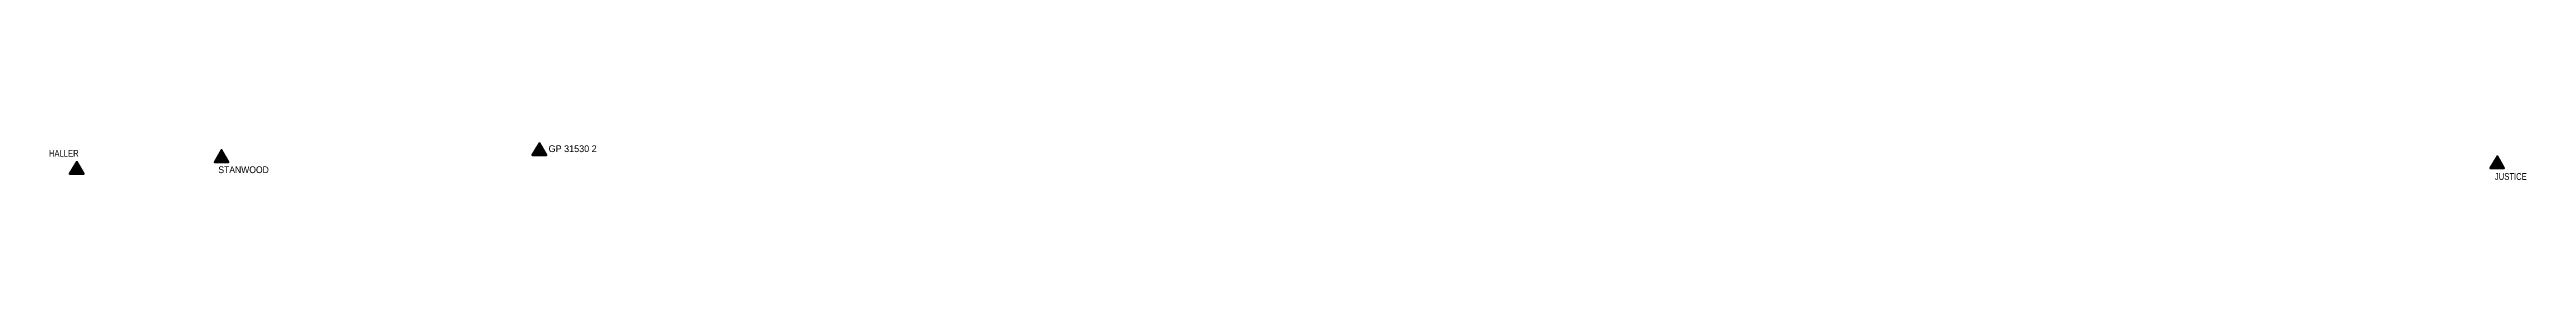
# Model space of a CAD drawing. Header units: feet. Extents: x -1054768 to 1163839, y -940989 to 791041.
# Drawn here: x -429355 to 985389, y 261415 to 282469 of the extents above; entities that cross this region are included whole.
import ezdxf

# ---------------------------------------------------------------- set-up
doc = ezdxf.new("R2010")
doc.units = ezdxf.units.FT
doc.header["$LTSCALE"] = 1500
doc.layers.add('31', color=7, linetype='Continuous')
doc.layers.add('34', color=7, linetype='Continuous', lineweight=35)
doc.layers.add('35', color=7, linetype='Continuous', lineweight=106)

msp = doc.modelspace()

# ---------------------------------------------------------------- texts
at = {"layer": '31'}
for s, width, p in [('HALLER', 0.85, (-429714, 274668)), ('STANWOOD', 0.95, (-332920, 265324)), ('JUSTICE', 0.85, (967342, 261470))]:
    msp.add_text(s, height=3850, dxfattribs=dict(at, width=width)).set_placement(p)
msp.add_text('GP 31530 2', height=3850, dxfattribs=at).set_placement((-144318, 277296))

# ---------------------------------------------------------------- hatches: boundary and pattern name
at = {"layer": '34'}
for points in [[(-413794, 271772), (-417879, 264850), (-409828, 264868)], [(-331090, 278563), (-335176, 271641), (-327125, 271659)], [(-149550, 282469), (-153636, 275547), (-145585, 275565)], [(968766, 275012), (964680, 268091), (972732, 268108)]]:
    msp.add_hatch(color=256, dxfattribs=at).paths.add_polyline_path(points)

# ---------------------------------------------------------------- linework, layer by layer
for points in [[(-413794, 271772), (-417879, 264850), (-409828, 264868)], [(-331090, 278563), (-335176, 271641), (-327125, 271659)], [(-149550, 282469), (-153636, 275547), (-145585, 275565)], [(968766, 275012), (964680, 268091), (972732, 268108)]]:
    msp.add_lwpolyline(points, close=True, dxfattribs=at)
at = {"layer": '35'}
for p, q in [((-415519, 268868), (-412138, 268868)), ((-331795, 271641), (-333485, 274569)), ((-332866, 275641), (-329485, 275641)), ((-330557, 271641), (-328867, 274570)), ((-150204, 275565), (-151894, 278493)), ((-151275, 279565), (-147894, 279565)), ((-148966, 275565), (-147276, 278494)), ((968112, 268108), (966422, 271036)), ((967041, 272108), (970422, 272108)), ((969350, 268108), (971040, 271037)), ((-414447, 264868), (-416138, 267796)), ((-413210, 264868), (-411519, 267796))]:
    msp.add_line(p, q, dxfattribs=at)
for points in [[(-417828, 264868), (-409828, 264868), (-413794, 271772), (-413794, 271772), (-417879, 264850), (-417879, 264850)], [(-335176, 271641), (-327176, 271641), (-331141, 278545), (-331141, 278545), (-335227, 271624), (-335227, 271624)], [(-153585, 275565), (-145585, 275565), (-149550, 282469), (-149550, 282469), (-153636, 275547), (-153636, 275547)], [(964732, 268108), (972732, 268108), (968766, 275012), (968766, 275012), (964680, 268091), (964680, 268091)]]:
    msp.add_lwpolyline(points, dxfattribs=at)

msp.set_redraw_order([(e.dxf.handle, doc.entitydb.next_handle()) for e in msp.query("TEXT MTEXT ATTDEF DIMENSION ARC_DIMENSION")])  # texts and dimensions are drawn at this point

doc.saveas('drawing.dxf')
